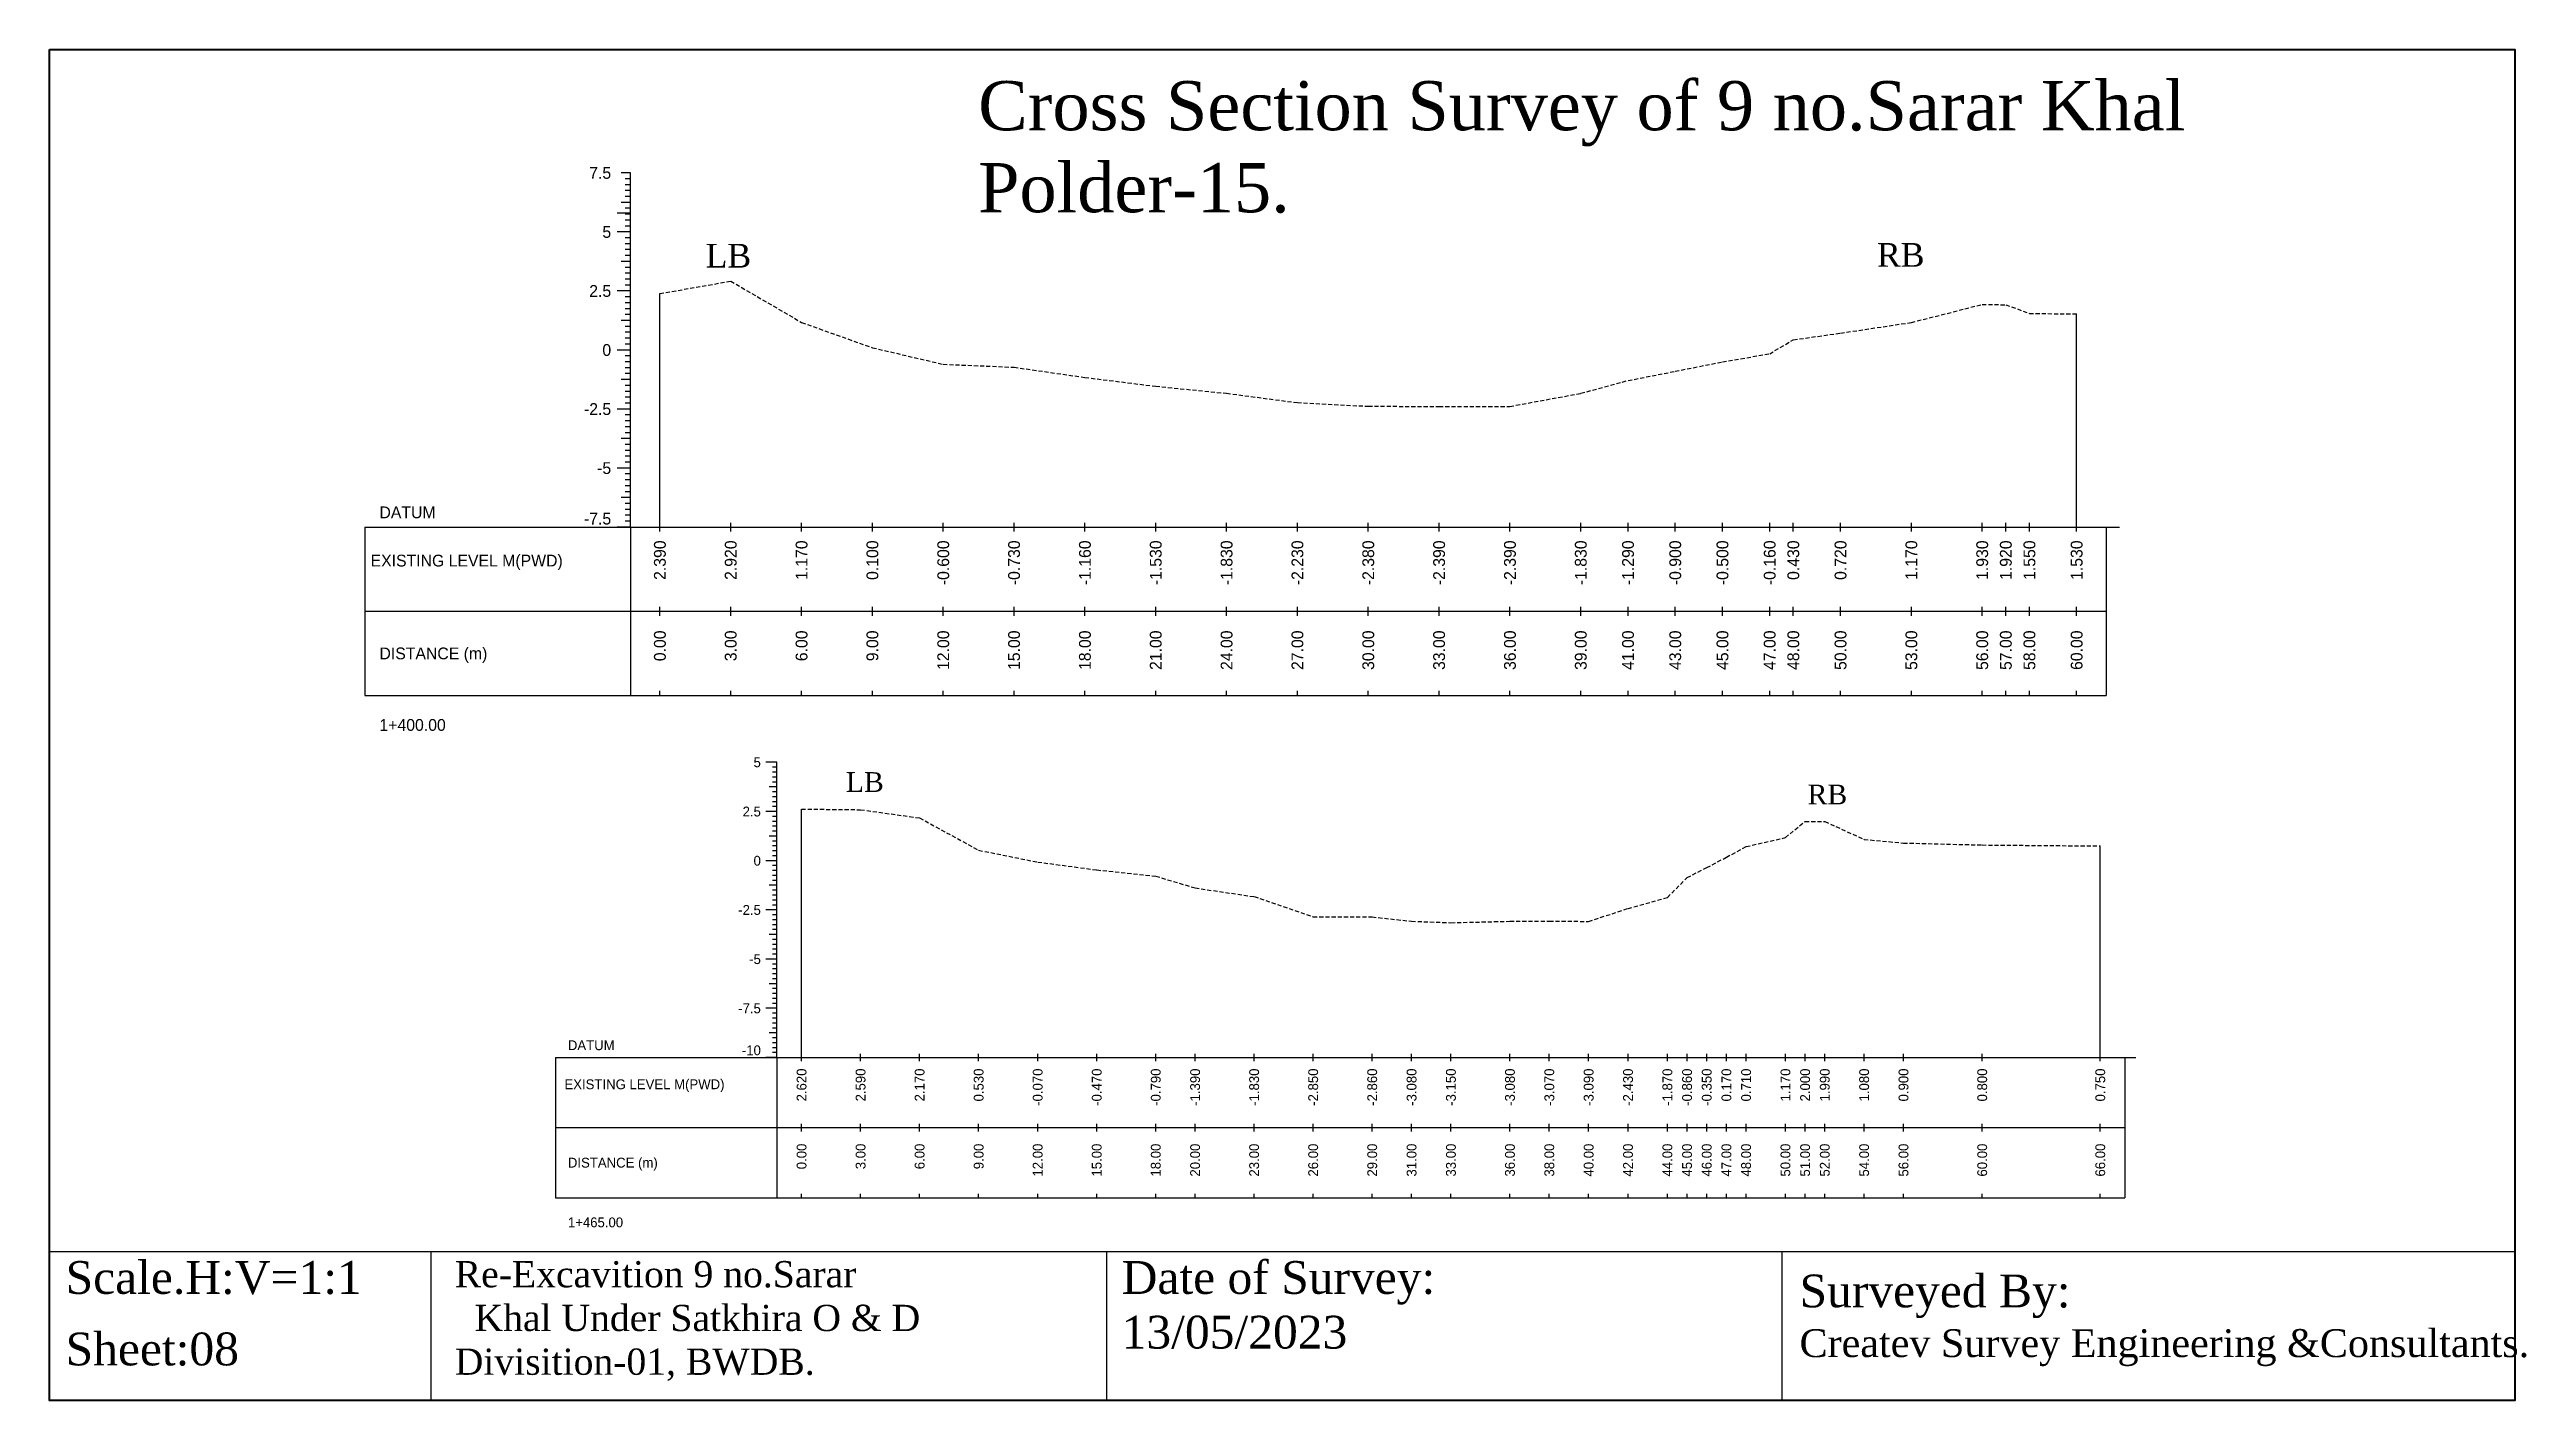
# Model space of a CAD drawing. Header units: inches. Extents: x 2527 to 3799, y -2520 to -1051.
# Drawn here: x 2527.3 to 2678.4, y -1954.6 to -1872.2 of the extents above; entities that cross this region are included whole.
import ezdxf
from ezdxf.enums import TextEntityAlignment as Align

# ---------------------------------------------------------------- set-up
doc = ezdxf.new("R2010")
doc.units = ezdxf.units.IN
doc.header["$MEASUREMENT"] = 0
doc.linetypes.add('HIDDEN', pattern=[0.375, 0.25, -0.125])
doc.layers.add('CS_Drawing', color=7, linetype='Continuous')
doc.layers.add('GL', color=3, linetype='HIDDEN')
doc.styles.add('romans', font='romans.shx')

msp = doc.modelspace()

# ---------------------------------------------------------------- texts
at = {"attachment_point": 1, "style": 'romans'}
for s, insert, char_height, width in [('{\\fTimes New Roman|b0|i0|c0|p18;Cross Section Survey of 9 no.Sarar Khal Polder-15.}', (2583.97, -1874.17), 3, 75.7359), ('{\\fTimes New Roman|b0|i0|c0|p18;LB}', (2567.35, -1884.1), 1.44, 126.3919), ('{\\fTimes New Roman|b0|i0|c0|p18;RB}', (2638.78, -1884.05), 1.44, 126.3919), ('{\\fTimes New Roman|b0|i0|c0|p18;LB}', (2575.9, -1916.31), 1.2, 105.3266), ('{\\fTimes New Roman|b0|i0|c0|p18;RB}', (2634.55, -1917.07), 1.2, 105.3266), ('{\\fTimes New Roman|b0|i0|c0|p18;Scale.H:V=1:1}', (2528.32, -1946.12), 2, 22.2708), ('{\\fTimes New Roman|b0|i0|c0|p18;Re-Excavition 9 no.Sarar\\P  Khal Under Satkhira O & D    Divisition-01, BWDB.}', (2552.05, -1946.12), 1.6, 38.8405), ('{\\fTimes New Roman|b0|i0|c0|p18;Date of Survey: 13/05/2023}', (2592.72, -1946.12), 2, 22.2708), ('{\\fTimes New Roman|b0|i0|c0|p18;Surveyed By:                                     \\H0.85x;Createv Survey Engineering &Consultants.}', (2634.06, -1946.94), 2, 45.2193), ('{\\fTimes New Roman|b0|i0|c0|p18;Sheet:08}', (2528.32, -1950.48), 2, 38.8405)]:
    msp.add_mtext(s, dxfattribs=dict(at, insert=insert, char_height=char_height, width=width))
at = {"layer": 'CS_Drawing'}
for s, height, p in [('7.5', 0.72, (2561.59, -1879.77)), ('5', 0.72, (2561.59, -1883.37)), ('2.5', 0.72, (2561.59, -1886.97)), ('0', 0.72, (2561.59, -1890.57)), ('-2.5', 0.72, (2561.59, -1894.17)), ('-5', 0.72, (2561.59, -1897.77)), ('5', 0.6, (2570.72, -1915.71)), ('2.5', 0.6, (2570.72, -1918.71)), ('0', 0.6, (2570.72, -1921.71)), ('-2.5', 0.6, (2570.72, -1924.71)), ('-5', 0.6, (2570.72, -1927.71)), ('-7.5', 0.6, (2570.72, -1930.71))]:
    msp.add_text(s, height=height, dxfattribs=at).set_placement(p, align=Align.MIDDLE_RIGHT)
for s, height, p in [('DATUM', 0.72, (2547.46, -1900.47)), ('EXISTING LEVEL M(PWD)', 0.72, (2546.92, -1903.41)), ('DISTANCE (m)', 0.72, (2547.46, -1909.07)), ('1+400.00', 0.72, (2547.46, -1913.43)), ('DATUM', 0.6, (2558.95, -1932.96)), ('EXISTING LEVEL M(PWD)', 0.6, (2558.74, -1935.34)), ('DISTANCE (m)', 0.6, (2558.95, -1940.12)), ('1+465.00', 0.6, (2558.95, -1943.76))]:
    msp.add_text(s, height=height, dxfattribs=at).set_placement(p, align=Align.MIDDLE_LEFT)
for s, height, p in [('-7.5', 0.72, (2561.59, -1901.21)), ('-10', 0.6, (2570.72, -1933.57))]:
    msp.add_text(s, height=height, dxfattribs=at).set_placement(p, align=Align.RIGHT)
for s, height, p in [('2.390', 0.72, (2564.56, -1902.18)), ('2.920', 0.72, (2568.88, -1902.18)), ('1.170', 0.72, (2573.2, -1902.18)), ('0.100', 0.72, (2577.52, -1902.18)), ('-0.600', 0.72, (2581.84, -1902.18)), ('-0.730', 0.72, (2586.16, -1902.18)), ('-1.160', 0.72, (2590.48, -1902.18)), ('-1.530', 0.72, (2594.8, -1902.18)), ('-1.830', 0.72, (2599.12, -1902.18)), ('-2.230', 0.72, (2603.44, -1902.18)), ('-2.380', 0.72, (2607.76, -1902.18)), ('-2.390', 0.72, (2612.08, -1902.18)), ('-2.390', 0.72, (2616.4, -1902.18)), ('-1.830', 0.72, (2620.72, -1902.18)), ('-1.290', 0.72, (2623.6, -1902.18)), ('-0.900', 0.72, (2626.48, -1902.18)), ('-0.500', 0.72, (2629.36, -1902.18)), ('-0.160', 0.72, (2632.24, -1902.18)), ('0.430', 0.72, (2633.68, -1902.18)), ('0.720', 0.72, (2636.56, -1902.18)), ('1.170', 0.72, (2640.88, -1902.18)), ('1.930', 0.72, (2645.2, -1902.18)), ('1.920', 0.72, (2646.64, -1902.18)), ('1.550', 0.72, (2648.08, -1902.18)), ('1.530', 0.72, (2650.96, -1902.18)), ('0.00', 0.72, (2564.56, -1907.67)), ('3.00', 0.72, (2568.88, -1907.67)), ('6.00', 0.72, (2573.2, -1907.67)), ('9.00', 0.72, (2577.52, -1907.67)), ('12.00', 0.72, (2581.84, -1907.67)), ('15.00', 0.72, (2586.16, -1907.67)), ('18.00', 0.72, (2590.48, -1907.67)), ('21.00', 0.72, (2594.8, -1907.67)), ('24.00', 0.72, (2599.12, -1907.67)), ('27.00', 0.72, (2603.44, -1907.67)), ('30.00', 0.72, (2607.76, -1907.67)), ('33.00', 0.72, (2612.08, -1907.67)), ('36.00', 0.72, (2616.4, -1907.67)), ('39.00', 0.72, (2620.72, -1907.67)), ('41.00', 0.72, (2623.6, -1907.67)), ('43.00', 0.72, (2626.48, -1907.67)), ('45.00', 0.72, (2629.36, -1907.67)), ('47.00', 0.72, (2632.24, -1907.67)), ('48.00', 0.72, (2633.68, -1907.67)), ('50.00', 0.72, (2636.56, -1907.67)), ('53.00', 0.72, (2640.88, -1907.67)), ('56.00', 0.72, (2645.2, -1907.67)), ('57.00', 0.72, (2646.64, -1907.67)), ('58.00', 0.72, (2648.08, -1907.67)), ('60.00', 0.72, (2650.96, -1907.67)), ('2.620', 0.6, (2573.2, -1934.38)), ('2.590', 0.6, (2576.8, -1934.38)), ('2.170', 0.6, (2580.4, -1934.38)), ('0.530', 0.6, (2584, -1934.38)), ('-0.070', 0.6, (2587.6, -1934.38)), ('-0.470', 0.6, (2591.2, -1934.38)), ('-0.790', 0.6, (2594.8, -1934.38)), ('-1.390', 0.6, (2597.2, -1934.38)), ('-1.830', 0.6, (2600.8, -1934.38)), ('-2.850', 0.6, (2604.4, -1934.38)), ('-2.860', 0.6, (2608, -1934.38)), ('-3.080', 0.6, (2610.4, -1934.38)), ('-3.150', 0.6, (2612.8, -1934.38)), ('-3.080', 0.6, (2616.4, -1934.38)), ('-3.070', 0.6, (2618.8, -1934.38)), ('-3.090', 0.6, (2621.2, -1934.38)), ('-2.430', 0.6, (2623.6, -1934.38)), ('-1.870', 0.6, (2626, -1934.38)), ('-0.860', 0.6, (2627.2, -1934.38)), ('-0.350', 0.6, (2628.4, -1934.38)), ('0.170', 0.6, (2629.6, -1934.38)), ('0.710', 0.6, (2630.8, -1934.38)), ('1.170', 0.6, (2633.2, -1934.38)), ('2.000', 0.6, (2634.4, -1934.38)), ('1.990', 0.6, (2635.6, -1934.38)), ('1.080', 0.6, (2638, -1934.38)), ('0.900', 0.6, (2640.4, -1934.38)), ('0.800', 0.6, (2645.2, -1934.38)), ('0.750', 0.6, (2652.4, -1934.38)), ('0.00', 0.6, (2573.2, -1938.96)), ('3.00', 0.6, (2576.8, -1938.96)), ('6.00', 0.6, (2580.4, -1938.96)), ('9.00', 0.6, (2584, -1938.96)), ('12.00', 0.6, (2587.6, -1938.96)), ('15.00', 0.6, (2591.2, -1938.96)), ('18.00', 0.6, (2594.8, -1938.96)), ('20.00', 0.6, (2597.2, -1938.96)), ('23.00', 0.6, (2600.8, -1938.96)), ('26.00', 0.6, (2604.4, -1938.96)), ('29.00', 0.6, (2608, -1938.96)), ('31.00', 0.6, (2610.4, -1938.96)), ('33.00', 0.6, (2612.8, -1938.96)), ('36.00', 0.6, (2616.4, -1938.96)), ('38.00', 0.6, (2618.8, -1938.96)), ('40.00', 0.6, (2621.2, -1938.96)), ('42.00', 0.6, (2623.6, -1938.96)), ('44.00', 0.6, (2626, -1938.96)), ('45.00', 0.6, (2627.2, -1938.96)), ('46.00', 0.6, (2628.4, -1938.96)), ('47.00', 0.6, (2629.6, -1938.96)), ('48.00', 0.6, (2630.8, -1938.96)), ('50.00', 0.6, (2633.2, -1938.96)), ('51.00', 0.6, (2634.4, -1938.96)), ('52.00', 0.6, (2635.6, -1938.96)), ('54.00', 0.6, (2638, -1938.96)), ('56.00', 0.6, (2640.4, -1938.96)), ('60.00', 0.6, (2645.2, -1938.96)), ('66.00', 0.6, (2652.4, -1938.96))]:
    msp.add_text(s, height=height, rotation=90, dxfattribs=at).set_placement(p, align=Align.MIDDLE_RIGHT)

# ---------------------------------------------------------------- linework, layer by layer
at = {"color": 4, "lineweight": 40}
msp.add_lwpolyline([(2527.34, -1872.25), (2677.68, -1872.25), (2677.68, -1954.62), (2527.34, -1954.62)], close=True, dxfattribs=at)
for points in [[(2677.68, -1872.25), (2677.68, -1954.62)], [(2527.34, -1945.54), (2677.68, -1945.54)], [(2527.34, -1945.54), (2527.34, -1954.62)], [(2550.59, -1945.54), (2550.59, -1954.62)], [(2591.79, -1945.54), (2591.79, -1954.62)], [(2632.99, -1945.54), (2632.99, -1954.62)]]:
    msp.add_lwpolyline(points)
at = {"layer": 'CS_Drawing'}
for p, q in [((2562.76, -1879.77), (2562.19, -1879.77)), ((2562.76, -1880.13), (2562.44, -1880.13)), ((2562.76, -1880.49), (2562.44, -1880.49)), ((2562.76, -1901.37), (2562.76, -1879.77)), ((2562.76, -1881.57), (2562.19, -1881.57)), ((2562.76, -1880.85), (2562.44, -1880.85)), ((2562.76, -1881.21), (2562.44, -1881.21)), ((2562.76, -1881.57), (2562.44, -1881.57)), ((2562.76, -1881.93), (2562.44, -1881.93)), ((2562.76, -1882.23), (2561.95, -1882.23)), ((2562.76, -1883.37), (2561.95, -1883.37)), ((2562.76, -1883.37), (2562.19, -1883.37)), ((2562.76, -1882.29), (2562.44, -1882.29)), ((2562.76, -1882.65), (2562.44, -1882.65)), ((2562.76, -1883.01), (2562.44, -1883.01)), ((2562.76, -1883.37), (2562.44, -1883.37)), ((2562.76, -1883.73), (2562.44, -1883.73)), ((2562.76, -1884.09), (2562.44, -1884.09)), ((2562.76, -1884.45), (2562.44, -1884.45)), ((2562.76, -1884.81), (2562.44, -1884.81)), ((2562.76, -1885.17), (2562.19, -1885.17)), ((2562.76, -1885.17), (2562.44, -1885.17)), ((2562.76, -1885.53), (2562.44, -1885.53)), ((2562.76, -1885.89), (2562.44, -1885.89)), ((2562.76, -1886.25), (2562.44, -1886.25)), ((2562.76, -1886.61), (2562.44, -1886.61)), ((2562.76, -1886.97), (2561.95, -1886.97)), ((2562.76, -1886.97), (2562.19, -1886.97)), ((2562.76, -1886.97), (2562.44, -1886.97)), ((2562.76, -1887.33), (2562.44, -1887.33)), ((2562.76, -1887.69), (2562.44, -1887.69)), ((2562.76, -1888.05), (2562.44, -1888.05)), ((2564.56, -1901.37), (2564.56, -1887.13)), ((2562.76, -1888.77), (2562.19, -1888.77)), ((2562.76, -1888.41), (2562.44, -1888.41)), ((2562.76, -1888.77), (2562.44, -1888.77)), ((2562.76, -1889.13), (2562.44, -1889.13)), ((2562.76, -1889.49), (2562.44, -1889.49)), ((2650.96, -1901.37), (2650.96, -1888.37)), ((2562.76, -1890.57), (2561.95, -1890.57)), ((2562.76, -1890.57), (2562.19, -1890.57)), ((2562.76, -1889.85), (2562.44, -1889.85)), ((2562.76, -1890.21), (2562.44, -1890.21)), ((2562.76, -1890.57), (2562.44, -1890.57)), ((2562.76, -1890.93), (2562.44, -1890.93)), ((2562.76, -1892.37), (2562.19, -1892.37)), ((2562.76, -1891.29), (2562.44, -1891.29)), ((2562.76, -1891.65), (2562.44, -1891.65)), ((2562.76, -1892.01), (2562.44, -1892.01)), ((2562.76, -1892.37), (2562.44, -1892.37)), ((2562.76, -1894.17), (2561.95, -1894.17)), ((2562.76, -1894.17), (2562.19, -1894.17)), ((2562.76, -1892.73), (2562.44, -1892.73)), ((2562.76, -1893.09), (2562.44, -1893.09)), ((2562.76, -1893.45), (2562.44, -1893.45)), ((2562.76, -1893.81), (2562.44, -1893.81)), ((2562.76, -1894.17), (2562.44, -1894.17)), ((2562.76, -1894.53), (2562.44, -1894.53)), ((2562.76, -1894.89), (2562.44, -1894.89)), ((2562.76, -1895.25), (2562.44, -1895.25)), ((2562.76, -1895.61), (2562.44, -1895.61)), ((2562.76, -1895.97), (2562.19, -1895.97)), ((2562.76, -1895.97), (2562.44, -1895.97)), ((2562.76, -1896.33), (2562.44, -1896.33)), ((2562.76, -1896.69), (2562.44, -1896.69)), ((2562.76, -1897.05), (2562.44, -1897.05)), ((2562.76, -1897.77), (2561.95, -1897.77)), ((2562.76, -1897.77), (2562.19, -1897.77)), ((2562.76, -1897.41), (2562.44, -1897.41)), ((2562.76, -1897.77), (2562.44, -1897.77)), ((2562.76, -1898.13), (2562.44, -1898.13)), ((2562.76, -1898.49), (2562.44, -1898.49)), ((2562.76, -1899.57), (2562.19, -1899.57)), ((2562.76, -1898.85), (2562.44, -1898.85)), ((2562.76, -1899.21), (2562.44, -1899.21)), ((2562.76, -1899.57), (2562.44, -1899.57)), ((2562.76, -1899.93), (2562.44, -1899.93)), ((2546.56, -1901.37), (2562.76, -1901.37)), ((2546.56, -1901.37), (2546.56, -1911.63)), ((2562.76, -1901.37), (2561.95, -1901.37)), ((2562.76, -1901.37), (2562.19, -1901.37)), ((2562.76, -1900.29), (2562.44, -1900.29)), ((2562.76, -1900.65), (2562.44, -1900.65)), ((2562.76, -1901.01), (2562.44, -1901.01)), ((2562.76, -1901.37), (2562.44, -1901.37)), ((2562.76, -1901.37), (2652.76, -1901.37)), ((2562.76, -1901.37), (2562.76, -1911.63)), ((2564.56, -1901.64), (2564.56, -1901.1)), ((2568.88, -1901.64), (2568.88, -1901.1)), ((2573.2, -1901.64), (2573.2, -1901.1)), ((2577.52, -1901.64), (2577.52, -1901.1)), ((2581.84, -1901.64), (2581.84, -1901.1)), ((2586.16, -1901.64), (2586.16, -1901.1)), ((2590.48, -1901.64), (2590.48, -1901.1)), ((2594.8, -1901.64), (2594.8, -1901.1)), ((2599.12, -1901.64), (2599.12, -1901.1)), ((2603.44, -1901.64), (2603.44, -1901.1)), ((2607.76, -1901.64), (2607.76, -1901.1)), ((2612.08, -1901.64), (2612.08, -1901.1)), ((2616.4, -1901.64), (2616.4, -1901.1)), ((2620.72, -1901.64), (2620.72, -1901.1)), ((2623.6, -1901.64), (2623.6, -1901.1)), ((2626.48, -1901.64), (2626.48, -1901.1)), ((2629.36, -1901.64), (2629.36, -1901.1)), ((2632.24, -1901.64), (2632.24, -1901.1)), ((2633.68, -1901.64), (2633.68, -1901.1)), ((2636.56, -1901.64), (2636.56, -1901.1)), ((2640.88, -1901.64), (2640.88, -1901.1)), ((2645.2, -1901.64), (2645.2, -1901.1)), ((2646.64, -1901.64), (2646.64, -1901.1)), ((2648.08, -1901.64), (2648.08, -1901.1)), ((2650.96, -1901.64), (2650.96, -1901.1)), ((2652.76, -1901.37), (2653.57, -1901.37)), ((2652.76, -1901.37), (2653.33, -1901.37)), ((2652.76, -1901.37), (2653.08, -1901.37)), ((2652.76, -1901.37), (2652.76, -1911.63)), ((2564.56, -1906.77), (2564.56, -1906.23)), ((2568.88, -1906.77), (2568.88, -1906.23)), ((2573.2, -1906.77), (2573.2, -1906.23)), ((2577.52, -1906.77), (2577.52, -1906.23)), ((2581.84, -1906.77), (2581.84, -1906.23)), ((2586.16, -1906.77), (2586.16, -1906.23)), ((2590.48, -1906.77), (2590.48, -1906.23)), ((2594.8, -1906.77), (2594.8, -1906.23)), ((2599.12, -1906.77), (2599.12, -1906.23)), ((2603.44, -1906.77), (2603.44, -1906.23)), ((2607.76, -1906.77), (2607.76, -1906.23)), ((2612.08, -1906.77), (2612.08, -1906.23)), ((2616.4, -1906.77), (2616.4, -1906.23)), ((2620.72, -1906.77), (2620.72, -1906.23)), ((2623.6, -1906.77), (2623.6, -1906.23)), ((2626.48, -1906.77), (2626.48, -1906.23)), ((2629.36, -1906.77), (2629.36, -1906.23)), ((2632.24, -1906.77), (2632.24, -1906.23)), ((2633.68, -1906.77), (2633.68, -1906.23)), ((2636.56, -1906.77), (2636.56, -1906.23)), ((2640.88, -1906.77), (2640.88, -1906.23)), ((2645.2, -1906.77), (2645.2, -1906.23)), ((2646.64, -1906.77), (2646.64, -1906.23)), ((2648.08, -1906.77), (2648.08, -1906.23)), ((2650.96, -1906.77), (2650.96, -1906.23)), ((2546.56, -1906.5), (2562.76, -1906.5)), ((2562.76, -1906.5), (2652.76, -1906.5)), ((2562.76, -1906.5), (2652.76, -1906.5)), ((2546.56, -1911.63), (2562.76, -1911.63)), ((2562.76, -1911.63), (2652.76, -1911.63)), ((2564.56, -1911.63), (2564.56, -1911.36)), ((2568.88, -1911.63), (2568.88, -1911.36)), ((2573.2, -1911.63), (2573.2, -1911.36)), ((2577.52, -1911.63), (2577.52, -1911.36)), ((2581.84, -1911.63), (2581.84, -1911.36)), ((2586.16, -1911.63), (2586.16, -1911.36)), ((2590.48, -1911.63), (2590.48, -1911.36)), ((2594.8, -1911.63), (2594.8, -1911.36)), ((2599.12, -1911.63), (2599.12, -1911.36)), ((2603.44, -1911.63), (2603.44, -1911.36)), ((2607.76, -1911.63), (2607.76, -1911.36)), ((2612.08, -1911.63), (2612.08, -1911.36)), ((2616.4, -1911.63), (2616.4, -1911.36)), ((2620.72, -1911.63), (2620.72, -1911.36)), ((2623.6, -1911.63), (2623.6, -1911.36)), ((2626.48, -1911.63), (2626.48, -1911.36)), ((2629.36, -1911.63), (2629.36, -1911.36)), ((2632.24, -1911.63), (2632.24, -1911.36)), ((2633.68, -1911.63), (2633.68, -1911.36)), ((2636.56, -1911.63), (2636.56, -1911.36)), ((2640.88, -1911.63), (2640.88, -1911.36)), ((2645.2, -1911.63), (2645.2, -1911.36)), ((2646.64, -1911.63), (2646.64, -1911.36)), ((2648.08, -1911.63), (2648.08, -1911.36)), ((2650.96, -1911.63), (2650.96, -1911.36)), ((2571.7, -1915.71), (2571.02, -1915.71)), ((2571.7, -1915.71), (2571.22, -1915.71)), ((2571.7, -1915.71), (2571.43, -1915.71)), ((2571.7, -1916.01), (2571.43, -1916.01)), ((2571.7, -1916.31), (2571.43, -1916.31)), ((2571.7, -1916.61), (2571.43, -1916.61)), ((2571.7, -1933.71), (2571.7, -1915.71)), ((2571.7, -1917.21), (2571.22, -1917.21)), ((2571.7, -1916.91), (2571.43, -1916.91)), ((2571.7, -1917.21), (2571.43, -1917.21)), ((2571.7, -1917.51), (2571.43, -1917.51)), ((2571.7, -1917.81), (2571.43, -1917.81)), ((2571.7, -1918.11), (2571.43, -1918.11)), ((2571.7, -1918.71), (2571.02, -1918.71)), ((2571.7, -1918.71), (2571.22, -1918.71)), ((2571.7, -1918.41), (2571.43, -1918.41)), ((2571.7, -1918.71), (2571.43, -1918.71)), ((2571.7, -1919.01), (2571.43, -1919.01)), ((2571.7, -1919.31), (2571.43, -1919.31)), ((2571.7, -1919.61), (2571.43, -1919.61)), ((2573.2, -1933.71), (2573.2, -1918.56)), ((2571.7, -1920.21), (2571.22, -1920.21)), ((2571.7, -1919.91), (2571.43, -1919.91)), ((2571.7, -1920.21), (2571.43, -1920.21)), ((2571.7, -1920.51), (2571.43, -1920.51)), ((2571.7, -1920.81), (2571.43, -1920.81)), ((2571.7, -1921.11), (2571.43, -1921.11)), ((2652.4, -1933.71), (2652.4, -1920.81)), ((2571.7, -1921.71), (2571.02, -1921.71)), ((2571.7, -1921.71), (2571.22, -1921.71)), ((2571.7, -1921.41), (2571.43, -1921.41)), ((2571.7, -1921.71), (2571.43, -1921.71)), ((2571.7, -1922.01), (2571.43, -1922.01)), ((2571.7, -1922.31), (2571.43, -1922.31)), ((2571.7, -1922.61), (2571.43, -1922.61)), ((2571.7, -1923.21), (2571.22, -1923.21)), ((2571.7, -1922.91), (2571.43, -1922.91)), ((2571.7, -1923.21), (2571.43, -1923.21)), ((2571.7, -1923.51), (2571.43, -1923.51)), ((2571.7, -1923.81), (2571.43, -1923.81)), ((2571.7, -1924.11), (2571.43, -1924.11)), ((2571.7, -1924.71), (2571.02, -1924.71)), ((2571.7, -1924.71), (2571.22, -1924.71)), ((2571.7, -1924.41), (2571.43, -1924.41)), ((2571.7, -1924.71), (2571.43, -1924.71)), ((2571.7, -1925.01), (2571.43, -1925.01)), ((2571.7, -1925.31), (2571.43, -1925.31)), ((2571.7, -1925.61), (2571.43, -1925.61)), ((2571.7, -1926.21), (2571.22, -1926.21)), ((2571.7, -1925.91), (2571.43, -1925.91)), ((2571.7, -1926.21), (2571.43, -1926.21)), ((2571.7, -1926.51), (2571.43, -1926.51)), ((2571.7, -1926.81), (2571.43, -1926.81)), ((2571.7, -1927.11), (2571.43, -1927.11)), ((2571.7, -1927.41), (2571.43, -1927.41)), ((2571.7, -1927.71), (2571.02, -1927.71)), ((2571.7, -1927.71), (2571.22, -1927.71)), ((2571.7, -1927.71), (2571.43, -1927.71)), ((2571.7, -1928.01), (2571.43, -1928.01)), ((2571.7, -1928.31), (2571.43, -1928.31)), ((2571.7, -1928.61), (2571.43, -1928.61)), ((2571.7, -1928.91), (2571.43, -1928.91)), ((2571.7, -1929.21), (2571.22, -1929.21)), ((2571.7, -1929.21), (2571.43, -1929.21)), ((2571.7, -1929.51), (2571.43, -1929.51)), ((2571.7, -1929.81), (2571.43, -1929.81)), ((2571.7, -1930.11), (2571.43, -1930.11)), ((2571.7, -1930.41), (2571.43, -1930.41)), ((2571.7, -1930.71), (2571.02, -1930.71)), ((2571.7, -1930.71), (2571.22, -1930.71)), ((2571.7, -1930.71), (2571.43, -1930.71)), ((2571.7, -1931.01), (2571.43, -1931.01)), ((2571.7, -1931.31), (2571.43, -1931.31)), ((2571.7, -1931.61), (2571.43, -1931.61)), ((2571.7, -1931.91), (2571.43, -1931.91)), ((2571.7, -1932.21), (2571.22, -1932.21)), ((2571.7, -1932.21), (2571.43, -1932.21)), ((2571.7, -1932.51), (2571.43, -1932.51)), ((2571.7, -1932.81), (2571.43, -1932.81)), ((2571.7, -1933.11), (2571.43, -1933.11)), ((2571.7, -1933.41), (2571.43, -1933.41)), ((2558.2, -1933.71), (2571.7, -1933.71)), ((2558.2, -1933.71), (2558.2, -1942.26)), ((2571.7, -1933.71), (2571.02, -1933.71)), ((2571.7, -1933.71), (2571.22, -1933.71)), ((2571.7, -1933.71), (2571.43, -1933.71)), ((2571.7, -1933.71), (2653.9, -1933.71)), ((2571.7, -1933.71), (2571.7, -1942.26)), ((2573.2, -1933.93), (2573.2, -1933.48)), ((2576.8, -1933.93), (2576.8, -1933.48)), ((2580.4, -1933.93), (2580.4, -1933.48)), ((2584, -1933.93), (2584, -1933.48)), ((2587.6, -1933.93), (2587.6, -1933.48)), ((2591.2, -1933.93), (2591.2, -1933.48)), ((2594.8, -1933.93), (2594.8, -1933.48)), ((2597.2, -1933.93), (2597.2, -1933.48)), ((2600.8, -1933.93), (2600.8, -1933.48)), ((2604.4, -1933.93), (2604.4, -1933.48)), ((2608, -1933.93), (2608, -1933.48)), ((2610.4, -1933.93), (2610.4, -1933.48)), ((2612.8, -1933.93), (2612.8, -1933.48)), ((2616.4, -1933.93), (2616.4, -1933.48)), ((2618.8, -1933.93), (2618.8, -1933.48)), ((2621.2, -1933.93), (2621.2, -1933.48)), ((2623.6, -1933.93), (2623.6, -1933.48)), ((2626, -1933.93), (2626, -1933.48)), ((2627.2, -1933.93), (2627.2, -1933.48)), ((2628.4, -1933.93), (2628.4, -1933.48)), ((2629.6, -1933.93), (2629.6, -1933.48)), ((2630.8, -1933.93), (2630.8, -1933.48)), ((2633.2, -1933.93), (2633.2, -1933.48)), ((2634.4, -1933.93), (2634.4, -1933.48)), ((2635.6, -1933.93), (2635.6, -1933.48)), ((2638, -1933.93), (2638, -1933.48)), ((2640.4, -1933.93), (2640.4, -1933.48)), ((2645.2, -1933.93), (2645.2, -1933.48)), ((2652.4, -1933.93), (2652.4, -1933.48)), ((2653.9, -1933.71), (2654.57, -1933.71)), ((2653.9, -1933.71), (2654.37, -1933.71)), ((2653.9, -1933.71), (2654.17, -1933.71)), ((2653.9, -1933.71), (2653.9, -1942.26)), ((2558.2, -1937.98), (2571.7, -1937.98)), ((2571.7, -1937.98), (2653.9, -1937.98)), ((2571.7, -1937.98), (2653.9, -1937.98)), ((2573.2, -1938.21), (2573.2, -1937.76)), ((2576.8, -1938.21), (2576.8, -1937.76)), ((2580.4, -1938.21), (2580.4, -1937.76)), ((2584, -1938.21), (2584, -1937.76)), ((2587.6, -1938.21), (2587.6, -1937.76)), ((2591.2, -1938.21), (2591.2, -1937.76)), ((2594.8, -1938.21), (2594.8, -1937.76)), ((2597.2, -1938.21), (2597.2, -1937.76)), ((2600.8, -1938.21), (2600.8, -1937.76)), ((2604.4, -1938.21), (2604.4, -1937.76)), ((2608, -1938.21), (2608, -1937.76)), ((2610.4, -1938.21), (2610.4, -1937.76)), ((2612.8, -1938.21), (2612.8, -1937.76)), ((2616.4, -1938.21), (2616.4, -1937.76)), ((2618.8, -1938.21), (2618.8, -1937.76)), ((2621.2, -1938.21), (2621.2, -1937.76)), ((2623.6, -1938.21), (2623.6, -1937.76)), ((2626, -1938.21), (2626, -1937.76)), ((2627.2, -1938.21), (2627.2, -1937.76)), ((2628.4, -1938.21), (2628.4, -1937.76)), ((2629.6, -1938.21), (2629.6, -1937.76)), ((2630.8, -1938.21), (2630.8, -1937.76)), ((2633.2, -1938.21), (2633.2, -1937.76)), ((2634.4, -1938.21), (2634.4, -1937.76)), ((2635.6, -1938.21), (2635.6, -1937.76)), ((2638, -1938.21), (2638, -1937.76)), ((2640.4, -1938.21), (2640.4, -1937.76)), ((2645.2, -1938.21), (2645.2, -1937.76)), ((2652.4, -1938.21), (2652.4, -1937.76)), ((2558.2, -1942.26), (2571.7, -1942.26)), ((2571.7, -1942.26), (2653.9, -1942.26)), ((2573.2, -1942.26), (2573.2, -1942.03)), ((2576.8, -1942.26), (2576.8, -1942.03)), ((2580.4, -1942.26), (2580.4, -1942.03)), ((2584, -1942.26), (2584, -1942.03)), ((2587.6, -1942.26), (2587.6, -1942.03)), ((2591.2, -1942.26), (2591.2, -1942.03)), ((2594.8, -1942.26), (2594.8, -1942.03)), ((2597.2, -1942.26), (2597.2, -1942.03)), ((2600.8, -1942.26), (2600.8, -1942.03)), ((2604.4, -1942.26), (2604.4, -1942.03)), ((2608, -1942.26), (2608, -1942.03)), ((2610.4, -1942.26), (2610.4, -1942.03)), ((2612.8, -1942.26), (2612.8, -1942.03)), ((2616.4, -1942.26), (2616.4, -1942.03)), ((2618.8, -1942.26), (2618.8, -1942.03)), ((2621.2, -1942.26), (2621.2, -1942.03)), ((2623.6, -1942.26), (2623.6, -1942.03)), ((2626, -1942.26), (2626, -1942.03)), ((2627.2, -1942.26), (2627.2, -1942.03)), ((2628.4, -1942.26), (2628.4, -1942.03)), ((2629.6, -1942.26), (2629.6, -1942.03)), ((2630.8, -1942.26), (2630.8, -1942.03)), ((2633.2, -1942.26), (2633.2, -1942.03)), ((2634.4, -1942.26), (2634.4, -1942.03)), ((2635.6, -1942.26), (2635.6, -1942.03)), ((2638, -1942.26), (2638, -1942.03)), ((2640.4, -1942.26), (2640.4, -1942.03)), ((2645.2, -1942.26), (2645.2, -1942.03)), ((2652.4, -1942.26), (2652.4, -1942.03))]:
    msp.add_line(p, q, dxfattribs=at)
at = {"layer": 'GL'}
for points in [[(2564.56, -1887.13), (2568.88, -1886.37), (2573.2, -1888.89), (2577.52, -1890.43), (2581.84, -1891.44), (2586.16, -1891.62), (2590.48, -1892.24), (2594.8, -1892.78), (2599.12, -1893.21), (2603.44, -1893.78), (2607.76, -1894), (2612.08, -1894.01), (2616.4, -1894.01), (2620.72, -1893.21), (2623.6, -1892.43), (2626.48, -1891.87), (2629.36, -1891.29), (2632.24, -1890.8), (2633.68, -1889.95), (2636.56, -1889.54), (2640.88, -1888.89), (2645.2, -1887.79), (2646.64, -1887.81), (2648.08, -1888.34), (2650.96, -1888.37)], [(2573.2, -1918.56), (2576.8, -1918.6), (2580.4, -1919.1), (2584, -1921.07), (2587.6, -1921.79), (2591.2, -1922.27), (2594.8, -1922.65), (2597.2, -1923.37), (2600.8, -1923.9), (2604.4, -1925.13), (2608, -1925.14), (2610.4, -1925.4), (2612.8, -1925.49), (2616.4, -1925.4), (2618.8, -1925.39), (2621.2, -1925.41), (2623.6, -1924.62), (2626, -1923.95), (2627.2, -1922.74), (2628.4, -1922.13), (2629.6, -1921.5), (2630.8, -1920.85), (2633.2, -1920.3), (2634.4, -1919.31), (2635.6, -1919.32), (2638, -1920.41), (2640.4, -1920.63), (2645.2, -1920.75), (2652.4, -1920.81)]]:
    msp.add_lwpolyline(points, dxfattribs=at)

msp.set_redraw_order([(e.dxf.handle, doc.entitydb.next_handle()) for e in msp.query("TEXT MTEXT ATTDEF DIMENSION ARC_DIMENSION")])  # texts and dimensions are drawn at this point

doc.saveas('drawing.dxf')
